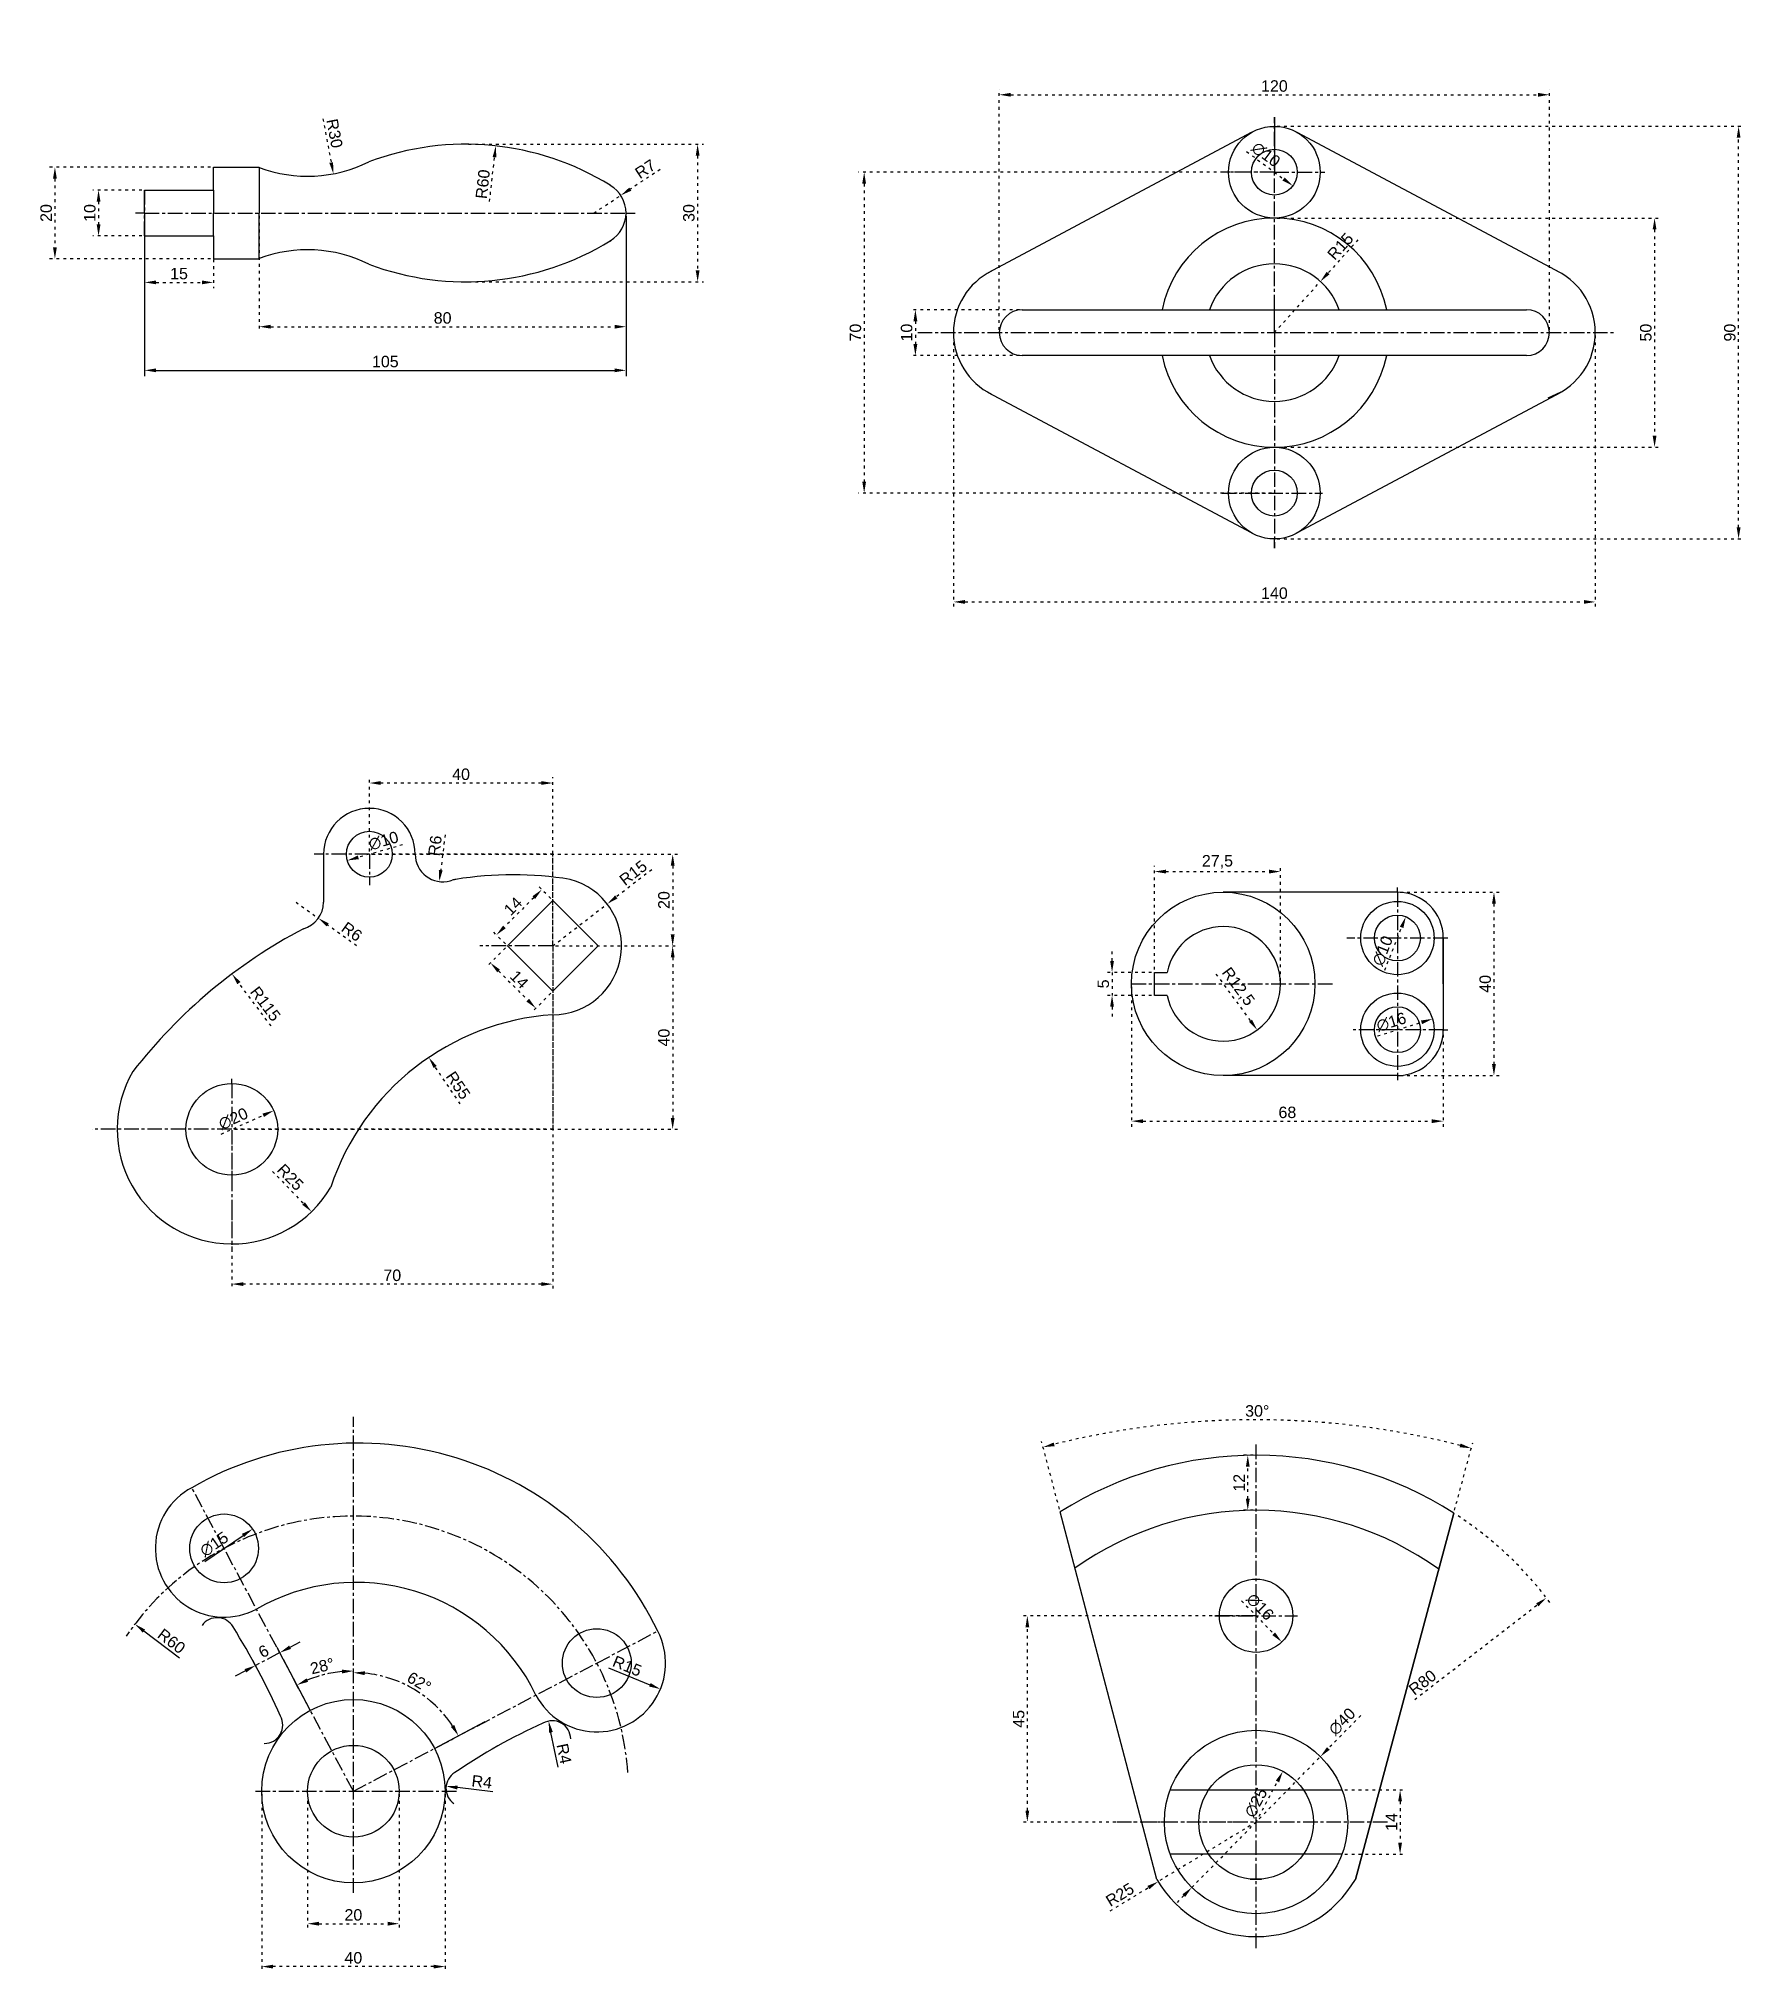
# Model space of a CAD drawing. Header units: millimetres. Extents: x 1655 to 2052, y 242 to 1814.
# Drawn here: x 1680.4 to 2052.5, y 242.2 to 664 of the extents above; entities that cross this region are included whole.
import ezdxf

# ---------------------------------------------------------------- set-up
doc = ezdxf.new("R2010")
doc.units = ezdxf.units.MM
doc.header["$LTSCALE"] = 0.0005
doc.linetypes.add('ACAD_ISO03W100', pattern=[30, 12, -18])
doc.linetypes.add('CENTERX2', pattern=[101.6, 63.5, -12.7, 12.7, -12.7])
doc.styles.get("Standard").update_dxf_attribs({"font": 'arial.ttf'})
doc.dimstyles.new('ISO-25', dxfattribs={"dimtxt": 2.5, "dimasz": 2.5, "dimexe": 1.25, "dimexo": 0.625, "dimtad": 1, "dimtxsty": 'Standard', "dimcen": 2.5, "dimadec": 0, "dimazin": 0, "dimtfac": 1, "dimtmove": 0, "dimatfit": 3, "dimfxl": 1, "dimarcsym": 0})

msp = doc.modelspace()

# ---------------------------------------------------------------- blocks, each defined once
blk = doc.blocks.new('*D110')
at = {"layer": 'Defpoints', "color": 0, "linetype": 'ByBlock', "lineweight": -2, "ltscale": 100, "transparency": 16777216}
for p, q in [((1703.54, 625.32), (1703.54, 590.37)), ((1808.54, 625.32), (1808.54, 590.37)), ((1706.04, 591.62), (1806.04, 591.62))]:
    blk.add_line(p, q, dxfattribs=at)
at = {"layer": 'Defpoints', "color": 0, "linetype": 'ByBlock', "lineweight": 30, "ltscale": 100, "transparency": 16777216}
for p in [(1703.54, 625.94), (1808.54, 625.94), (1808.54, 591.62)]:
    blk.add_point(p, dxfattribs=at)
for points in [[(1706.04, 592.04), (1706.04, 591.21), (1703.54, 591.62)], [(1806.04, 592.04), (1806.04, 591.21), (1808.54, 591.62)]]:
    blk.add_solid(points, dxfattribs=at)
at = {"layer": 'Defpoints', "color": 0, "linetype": 'ByBlock', "lineweight": 30, "ltscale": 100, "transparency": 16777216, "insert": (1756.04, 593.53), "char_height": 2.5, "attachment_point": 5}
blk.add_mtext('105', dxfattribs=at)
blk = doc.blocks.new('*D111')
at = {"layer": 'Defpoints', "color": 0, "linetype": 'ACAD_ISO03W100', "lineweight": -2, "ltscale": 100, "transparency": 16777216}
for p, q in [((1703.54, 620.32), (1703.54, 609.56)), ((1718.54, 620.32), (1718.54, 609.56)), ((1706.04, 610.81), (1716.04, 610.81))]:
    blk.add_line(p, q, dxfattribs=at)
at = {"layer": 'Defpoints', "color": 0, "linetype": 'ACAD_ISO03W100', "lineweight": 30, "ltscale": 100, "transparency": 16777216}
for p in [(1703.54, 620.94), (1718.54, 620.94), (1718.54, 610.81)]:
    blk.add_point(p, dxfattribs=at)
for points in [[(1706.04, 611.22), (1706.04, 610.39), (1703.54, 610.81)], [(1716.04, 611.22), (1716.04, 610.39), (1718.54, 610.81)]]:
    blk.add_solid(points, dxfattribs=at)
at = {"layer": 'Defpoints', "color": 0, "linetype": 'ACAD_ISO03W100', "lineweight": 30, "ltscale": 100, "transparency": 16777216, "insert": (1711.04, 612.71), "char_height": 2.5, "attachment_point": 5}
blk.add_mtext('15', dxfattribs=at)
blk = doc.blocks.new('*D112')
at = {"layer": 'Defpoints', "color": 0, "linetype": 'ACAD_ISO03W100', "lineweight": -2, "ltscale": 100, "transparency": 16777216}
for p, q in [((1728.54, 625.32), (1728.54, 599.89)), ((1808.54, 625.32), (1808.54, 599.89)), ((1731.04, 601.14), (1806.04, 601.14))]:
    blk.add_line(p, q, dxfattribs=at)
at = {"layer": 'Defpoints', "color": 0, "linetype": 'ACAD_ISO03W100', "lineweight": 30, "ltscale": 100, "transparency": 16777216}
for p in [(1728.54, 625.94), (1808.54, 625.94), (1808.54, 601.14)]:
    blk.add_point(p, dxfattribs=at)
for points in [[(1731.04, 601.56), (1731.04, 600.72), (1728.54, 601.14)], [(1806.04, 601.56), (1806.04, 600.72), (1808.54, 601.14)]]:
    blk.add_solid(points, dxfattribs=at)
at = {"layer": 'Defpoints', "color": 0, "linetype": 'ACAD_ISO03W100', "lineweight": 30, "ltscale": 100, "transparency": 16777216, "insert": (1768.54, 603.04), "char_height": 2.5, "attachment_point": 5}
blk.add_mtext('80', dxfattribs=at)
blk = doc.blocks.new('*D113')
at = {"layer": 'Defpoints', "color": 0, "linetype": 'ACAD_ISO03W100', "lineweight": -2, "ltscale": 100, "transparency": 16777216}
for p, q in [((1717.92, 635.94), (1682.72, 635.94)), ((1683.97, 633.44), (1683.97, 618.44)), ((1717.92, 615.94), (1682.72, 615.94))]:
    blk.add_line(p, q, dxfattribs=at)
at = {"layer": 'Defpoints', "color": 0, "linetype": 'ACAD_ISO03W100', "lineweight": 30, "ltscale": 100, "transparency": 16777216}
for p in [(1718.54, 635.94), (1683.97, 615.94), (1718.54, 615.94)]:
    blk.add_point(p, dxfattribs=at)
for points in [[(1683.55, 633.44), (1684.39, 633.44), (1683.97, 635.94)], [(1683.55, 618.44), (1684.39, 618.44), (1683.97, 615.94)]]:
    blk.add_solid(points, dxfattribs=at)
at = {"layer": 'Defpoints', "color": 0, "linetype": 'ACAD_ISO03W100', "lineweight": 30, "ltscale": 100, "transparency": 16777216, "insert": (1682.07, 625.94), "char_height": 2.5, "attachment_point": 5, "rotation": 90}
blk.add_mtext('20', dxfattribs=at)
blk = doc.blocks.new('*D114')
at = {"layer": 'Defpoints', "color": 0, "linetype": 'ACAD_ISO03W100', "lineweight": -2, "ltscale": 100, "transparency": 16777216}
for p, q in [((1702.92, 630.94), (1692.24, 630.94)), ((1693.49, 628.44), (1693.49, 623.44)), ((1702.92, 620.94), (1692.24, 620.94))]:
    blk.add_line(p, q, dxfattribs=at)
at = {"layer": 'Defpoints', "color": 0, "linetype": 'ACAD_ISO03W100', "lineweight": 30, "ltscale": 100, "transparency": 16777216}
for p in [(1703.54, 630.94), (1693.49, 620.94), (1703.54, 620.94)]:
    blk.add_point(p, dxfattribs=at)
for points in [[(1693.08, 628.44), (1693.91, 628.44), (1693.49, 630.94)], [(1693.08, 623.44), (1693.91, 623.44), (1693.49, 620.94)]]:
    blk.add_solid(points, dxfattribs=at)
at = {"layer": 'Defpoints', "color": 0, "linetype": 'ACAD_ISO03W100', "lineweight": 30, "ltscale": 100, "transparency": 16777216, "insert": (1691.59, 625.94), "char_height": 2.5, "attachment_point": 5, "rotation": 90}
blk.add_mtext('10', dxfattribs=at)
blk = doc.blocks.new('*D115')
at = {"layer": 'Defpoints', "color": 0, "linetype": 'ACAD_ISO03W100', "lineweight": -2, "ltscale": 100, "transparency": 16777216}
for p, q in [((1815.99, 635.43), (1809.48, 631.16)), ((1801.54, 625.94), (1807.39, 629.78))]:
    blk.add_line(p, q, dxfattribs=at)
at = {"layer": 'Defpoints', "color": 0, "linetype": 'ACAD_ISO03W100', "lineweight": 30, "ltscale": 100, "transparency": 16777216}
for p in [(1807.39, 629.78), (1801.54, 625.94)]:
    blk.add_point(p, dxfattribs=at)
blk.add_solid([(1809.25, 631.5), (1809.71, 630.81), (1807.39, 629.78)], dxfattribs=at)
at = {"layer": 'Defpoints', "color": 0, "linetype": 'ACAD_ISO03W100', "lineweight": 30, "ltscale": 100, "transparency": 16777216, "insert": (1812.75, 635.54), "char_height": 2.5, "attachment_point": 5, "rotation": 33.2932}
blk.add_mtext('R7', dxfattribs=at)
blk = doc.blocks.new('*D116')
at = {"layer": 'Defpoints', "color": 0, "linetype": 'ACAD_ISO03W100', "lineweight": -2, "ltscale": 100, "transparency": 16777216}
blk.add_line((1778.79, 628.44), (1779.85, 638.09), dxfattribs=at)
at = {"layer": 'Defpoints', "color": 0, "linetype": 'ACAD_ISO03W100', "lineweight": 30, "ltscale": 100, "transparency": 16777216}
for p in [(1780.13, 640.58), (1773.55, 580.94)]:
    blk.add_point(p, dxfattribs=at)
blk.add_solid([(1779.44, 638.14), (1780.27, 638.05), (1780.13, 640.58)], dxfattribs=at)
at = {"layer": 'Defpoints', "color": 0, "linetype": 'ACAD_ISO03W100', "lineweight": 30, "ltscale": 100, "transparency": 16777216, "insert": (1777.3, 632.23), "char_height": 2.5, "attachment_point": 5, "rotation": 83.7062}
blk.add_mtext('R60', dxfattribs=at)
blk = doc.blocks.new('*D117')
at = {"layer": 'Defpoints', "color": 0, "linetype": 'ACAD_ISO03W100', "lineweight": -2, "ltscale": 100, "transparency": 16777216}
blk.add_line((1742.42, 646.5), (1744.24, 636.95), dxfattribs=at)
at = {"layer": 'Defpoints', "color": 0, "linetype": 'ACAD_ISO03W100', "lineweight": 30, "ltscale": 100, "transparency": 16777216}
for p in [(1739.08, 663.97), (1744.71, 634.5)]:
    blk.add_point(p, dxfattribs=at)
blk.add_solid([(1744.65, 637.03), (1743.83, 636.88), (1744.71, 634.5)], dxfattribs=at)
at = {"layer": 'Defpoints', "color": 0, "linetype": 'ACAD_ISO03W100', "lineweight": 30, "ltscale": 100, "transparency": 16777216, "insert": (1744.96, 643.31), "char_height": 2.5, "attachment_point": 5, "rotation": 280.8065}
blk.add_mtext('R30', dxfattribs=at)
blk = doc.blocks.new('*D118')
at = {"layer": 'Defpoints', "color": 0, "linetype": 'ACAD_ISO03W100', "lineweight": -2, "ltscale": 100, "transparency": 16777216}
for p, q in [((1774.18, 640.94), (1825.41, 640.94)), ((1824.16, 638.44), (1824.16, 613.44)), ((1774.18, 610.94), (1825.41, 610.94))]:
    blk.add_line(p, q, dxfattribs=at)
at = {"layer": 'Defpoints', "color": 0, "linetype": 'ACAD_ISO03W100', "lineweight": 30, "ltscale": 100, "transparency": 16777216}
for p in [(1773.55, 640.94), (1773.55, 610.94), (1824.16, 610.94)]:
    blk.add_point(p, dxfattribs=at)
for points in [[(1823.74, 638.44), (1824.58, 638.44), (1824.16, 640.94)], [(1823.74, 613.44), (1824.58, 613.44), (1824.16, 610.94)]]:
    blk.add_solid(points, dxfattribs=at)
at = {"layer": 'Defpoints', "color": 0, "linetype": 'ACAD_ISO03W100', "lineweight": 30, "ltscale": 100, "transparency": 16777216, "insert": (1822.26, 625.94), "char_height": 2.5, "attachment_point": 5, "rotation": 90}
blk.add_mtext('30', dxfattribs=at)
blk = doc.blocks.new('*D119')
at = {"layer": 'Defpoints', "color": 0, "linetype": 'ACAD_ISO03W100', "lineweight": -2, "ltscale": 100, "transparency": 16777216}
for p, q in [((1889.97, 600.47), (1889.97, 652.98)), ((1892.47, 651.73), (2007.47, 651.73)), ((2009.97, 600.47), (2009.97, 652.98))]:
    blk.add_line(p, q, dxfattribs=at)
at = {"layer": 'Defpoints', "color": 0, "linetype": 'ACAD_ISO03W100', "lineweight": 30, "ltscale": 100, "transparency": 16777216}
for p in [(2009.97, 651.73), (1889.97, 599.85), (2009.97, 599.85)]:
    blk.add_point(p, dxfattribs=at)
for points in [[(1892.47, 652.14), (1892.47, 651.31), (1889.97, 651.73)], [(2007.47, 652.14), (2007.47, 651.31), (2009.97, 651.73)]]:
    blk.add_solid(points, dxfattribs=at)
at = {"layer": 'Defpoints', "color": 0, "linetype": 'ACAD_ISO03W100', "lineweight": 30, "ltscale": 100, "transparency": 16777216, "insert": (1949.97, 653.63), "char_height": 2.5, "attachment_point": 5}
blk.add_mtext('120', dxfattribs=at)
blk = doc.blocks.new('*D120')
at = {"layer": 'Defpoints', "color": 0, "linetype": 'ACAD_ISO03W100', "lineweight": -2, "ltscale": 100, "transparency": 16777216}
for p, q in [((1879.97, 599.22), (1879.97, 539.86)), ((2019.97, 599.22), (2019.97, 539.86)), ((1882.47, 541.11), (2017.47, 541.11))]:
    blk.add_line(p, q, dxfattribs=at)
at = {"layer": 'Defpoints', "color": 0, "linetype": 'ACAD_ISO03W100', "lineweight": 30, "ltscale": 100, "transparency": 16777216}
for p in [(1879.97, 599.85), (2019.97, 599.85), (2019.97, 541.11)]:
    blk.add_point(p, dxfattribs=at)
for points in [[(1882.47, 541.53), (1882.47, 540.7), (1879.97, 541.11)], [(2017.47, 541.53), (2017.47, 540.7), (2019.97, 541.11)]]:
    blk.add_solid(points, dxfattribs=at)
at = {"layer": 'Defpoints', "color": 0, "linetype": 'ACAD_ISO03W100', "lineweight": 30, "ltscale": 100, "transparency": 16777216, "insert": (1949.97, 543.01), "char_height": 2.5, "attachment_point": 5}
blk.add_mtext('140', dxfattribs=at)
blk = doc.blocks.new('*D121')
at = {"layer": 'Defpoints', "color": 0, "linetype": 'ACAD_ISO03W100', "lineweight": -2, "ltscale": 100, "transparency": 16777216}
for p, q in [((1894.34, 604.85), (1870.41, 604.85)), ((1871.66, 602.35), (1871.66, 597.35)), ((1894.34, 594.85), (1870.41, 594.85))]:
    blk.add_line(p, q, dxfattribs=at)
at = {"layer": 'Defpoints', "color": 0, "linetype": 'ACAD_ISO03W100', "lineweight": 30, "ltscale": 100, "transparency": 16777216}
for p in [(1894.97, 604.85), (1871.66, 594.85), (1894.97, 594.85)]:
    blk.add_point(p, dxfattribs=at)
for points in [[(1871.24, 602.35), (1872.08, 602.35), (1871.66, 604.85)], [(1871.24, 597.35), (1872.08, 597.35), (1871.66, 594.85)]]:
    blk.add_solid(points, dxfattribs=at)
at = {"layer": 'Defpoints', "color": 0, "linetype": 'ACAD_ISO03W100', "lineweight": 30, "ltscale": 100, "transparency": 16777216, "insert": (1869.76, 599.85), "char_height": 2.5, "attachment_point": 5, "rotation": 90}
blk.add_mtext('10', dxfattribs=at)
blk = doc.blocks.new('*D122')
at = {"layer": 'Defpoints', "color": 0, "linetype": 'ACAD_ISO03W100', "lineweight": -2, "ltscale": 100, "transparency": 16777216}
for p, q in [((1950.59, 624.85), (2034.15, 624.85)), ((2032.9, 622.35), (2032.9, 577.35)), ((1950.59, 574.85), (2034.15, 574.85))]:
    blk.add_line(p, q, dxfattribs=at)
at = {"layer": 'Defpoints', "color": 0, "linetype": 'ACAD_ISO03W100', "lineweight": 30, "ltscale": 100, "transparency": 16777216}
for p in [(1949.97, 624.85), (1949.97, 574.85), (2032.9, 574.85)]:
    blk.add_point(p, dxfattribs=at)
for points in [[(2032.48, 622.35), (2033.31, 622.35), (2032.9, 624.85)], [(2032.48, 577.35), (2033.31, 577.35), (2032.9, 574.85)]]:
    blk.add_solid(points, dxfattribs=at)
at = {"layer": 'Defpoints', "color": 0, "linetype": 'ACAD_ISO03W100', "lineweight": 30, "ltscale": 100, "transparency": 16777216, "insert": (2030.99, 599.85), "char_height": 2.5, "attachment_point": 5, "rotation": 90}
blk.add_mtext('50', dxfattribs=at)
blk = doc.blocks.new('*D123')
at = {"layer": 'Defpoints', "color": 0, "linetype": 'ACAD_ISO03W100', "lineweight": -2, "ltscale": 100, "transparency": 16777216}
for p, q in [((1950.59, 644.85), (2052.47, 644.85)), ((2051.22, 557.35), (2051.22, 642.35)), ((1950.59, 554.85), (2052.47, 554.85))]:
    blk.add_line(p, q, dxfattribs=at)
at = {"layer": 'Defpoints', "color": 0, "linetype": 'ACAD_ISO03W100', "lineweight": 30, "ltscale": 100, "transparency": 16777216}
for p in [(1949.97, 644.85), (2051.22, 644.85), (1949.97, 554.85)]:
    blk.add_point(p, dxfattribs=at)
for points in [[(2050.81, 642.35), (2051.64, 642.35), (2051.22, 644.85)], [(2050.81, 557.35), (2051.64, 557.35), (2051.22, 554.85)]]:
    blk.add_solid(points, dxfattribs=at)
at = {"layer": 'Defpoints', "color": 0, "linetype": 'ACAD_ISO03W100', "lineweight": 30, "ltscale": 100, "transparency": 16777216, "insert": (2049.32, 599.85), "char_height": 2.5, "attachment_point": 5, "rotation": 90}
blk.add_mtext('90', dxfattribs=at)
blk = doc.blocks.new('*D124')
at = {"layer": 'Defpoints', "color": 0, "linetype": 'ACAD_ISO03W100', "lineweight": -2, "ltscale": 100, "transparency": 16777216}
for p, q in [((1949.34, 634.85), (1859.24, 634.85)), ((1860.49, 632.35), (1860.49, 567.35)), ((1949.34, 564.85), (1859.24, 564.85))]:
    blk.add_line(p, q, dxfattribs=at)
at = {"layer": 'Defpoints', "color": 0, "linetype": 'ACAD_ISO03W100', "lineweight": 30, "ltscale": 100, "transparency": 16777216}
for p in [(1949.97, 634.85), (1860.49, 564.85), (1949.97, 564.85)]:
    blk.add_point(p, dxfattribs=at)
for points in [[(1860.07, 632.35), (1860.9, 632.35), (1860.49, 634.85)], [(1860.07, 567.35), (1860.9, 567.35), (1860.49, 564.85)]]:
    blk.add_solid(points, dxfattribs=at)
at = {"layer": 'Defpoints', "color": 0, "linetype": 'ACAD_ISO03W100', "lineweight": 30, "ltscale": 100, "transparency": 16777216, "insert": (1858.59, 599.85), "char_height": 2.5, "attachment_point": 5, "rotation": 90}
blk.add_mtext('70', dxfattribs=at)
blk = doc.blocks.new('*D125')
at = {"layer": 'Defpoints', "color": 0, "linetype": 'ACAD_ISO03W100', "lineweight": -2, "ltscale": 100, "transparency": 16777216}
for p, q in [((1968.2, 620.09), (1961.68, 612.85)), ((1949.97, 599.85), (1960, 610.99))]:
    blk.add_line(p, q, dxfattribs=at)
at = {"layer": 'Defpoints', "color": 0, "linetype": 'ACAD_ISO03W100', "lineweight": 30, "ltscale": 100, "transparency": 16777216}
for p in [(1960, 610.99), (1949.97, 599.85)]:
    blk.add_point(p, dxfattribs=at)
blk.add_solid([(1961.37, 613.13), (1961.99, 612.57), (1960, 610.99)], dxfattribs=at)
at = {"layer": 'Defpoints', "color": 0, "linetype": 'ACAD_ISO03W100', "lineweight": 30, "ltscale": 100, "transparency": 16777216, "insert": (1964.36, 618.67), "char_height": 2.5, "attachment_point": 5, "rotation": 47.9928}
blk.add_mtext('R15', dxfattribs=at)
blk = doc.blocks.new('*D126')
at = {"layer": 'Defpoints', "color": 0, "linetype": 'ACAD_ISO03W100', "lineweight": -2, "ltscale": 100, "transparency": 16777216}
blk.add_line((1943.91, 639.34), (1951.97, 633.36), dxfattribs=at)
at = {"layer": 'Defpoints', "color": 0, "linetype": 'ACAD_ISO03W100', "lineweight": 30, "ltscale": 100, "transparency": 16777216}
for p in [(1945.95, 637.83), (1953.98, 631.87)]:
    blk.add_point(p, dxfattribs=at)
blk.add_solid([(1952.22, 633.69), (1951.72, 633.02), (1953.98, 631.87)], dxfattribs=at)
at = {"layer": 'Defpoints', "color": 0, "linetype": 'ACAD_ISO03W100', "lineweight": 30, "ltscale": 100, "transparency": 16777216, "insert": (1948.11, 638.68), "char_height": 2.5, "attachment_point": 5, "rotation": 323.4024}
blk.add_mtext('∅10', dxfattribs=at)
blk = doc.blocks.new('*D127')
at = {"layer": 'Defpoints', "color": 0, "linetype": 'ACAD_ISO03W100', "lineweight": -2, "ltscale": 100, "transparency": 16777216}
for p, q in [((1914.56, 462.8), (1914.56, 465.3)), ((1923.18, 460.3), (1913.31, 460.3)), ((1914.56, 460.3), (1914.56, 455.3)), ((1923.18, 455.3), (1913.31, 455.3)), ((1914.56, 452.8), (1914.56, 450.3))]:
    blk.add_line(p, q, dxfattribs=at)
at = {"layer": 'Defpoints', "color": 0, "linetype": 'ACAD_ISO03W100', "lineweight": 30, "ltscale": 100, "transparency": 16777216}
for p in [(1923.8, 460.3), (1914.56, 455.3), (1923.8, 455.3)]:
    blk.add_point(p, dxfattribs=at)
for points in [[(1914.14, 462.8), (1914.97, 462.8), (1914.56, 460.3)], [(1914.14, 452.8), (1914.97, 452.8), (1914.56, 455.3)]]:
    blk.add_solid(points, dxfattribs=at)
at = {"layer": 'Defpoints', "color": 0, "linetype": 'ACAD_ISO03W100', "lineweight": 30, "ltscale": 100, "transparency": 16777216, "insert": (1912.66, 457.8), "char_height": 2.5, "attachment_point": 5, "rotation": 90}
blk.add_mtext('5', dxfattribs=at)
blk = doc.blocks.new('*D128')
at = {"layer": 'Defpoints', "color": 0, "linetype": 'ACAD_ISO03W100', "lineweight": -2, "ltscale": 100, "transparency": 16777216}
for p, q in [((1918.8, 457.18), (1918.8, 426.61)), ((1986.8, 457.18), (1986.8, 426.61)), ((1921.3, 427.86), (1984.3, 427.86))]:
    blk.add_line(p, q, dxfattribs=at)
at = {"layer": 'Defpoints', "color": 0, "linetype": 'ACAD_ISO03W100', "lineweight": 30, "ltscale": 100, "transparency": 16777216}
for p in [(1918.8, 457.8), (1986.8, 457.8), (1986.8, 427.86)]:
    blk.add_point(p, dxfattribs=at)
for points in [[(1921.3, 428.27), (1921.3, 427.44), (1918.8, 427.86)], [(1984.3, 428.27), (1984.3, 427.44), (1986.8, 427.86)]]:
    blk.add_solid(points, dxfattribs=at)
at = {"layer": 'Defpoints', "color": 0, "linetype": 'ACAD_ISO03W100', "lineweight": 30, "ltscale": 100, "transparency": 16777216, "insert": (1952.8, 429.76), "char_height": 2.5, "attachment_point": 5}
blk.add_mtext('68', dxfattribs=at)
blk = doc.blocks.new('*D129')
at = {"layer": 'Defpoints', "color": 0, "linetype": 'ACAD_ISO03W100', "lineweight": -2, "ltscale": 100, "transparency": 16777216}
for p, q in [((1977.43, 477.8), (1999.11, 477.8)), ((1997.86, 475.3), (1997.86, 440.3)), ((1977.43, 437.8), (1999.11, 437.8))]:
    blk.add_line(p, q, dxfattribs=at)
at = {"layer": 'Defpoints', "color": 0, "linetype": 'ACAD_ISO03W100', "lineweight": 30, "ltscale": 100, "transparency": 16777216}
for p in [(1976.8, 477.8), (1976.8, 437.8), (1997.86, 437.8)]:
    blk.add_point(p, dxfattribs=at)
for points in [[(1997.44, 475.3), (1998.28, 475.3), (1997.86, 477.8)], [(1997.44, 440.3), (1998.28, 440.3), (1997.86, 437.8)]]:
    blk.add_solid(points, dxfattribs=at)
at = {"layer": 'Defpoints', "color": 0, "linetype": 'ACAD_ISO03W100', "lineweight": 30, "ltscale": 100, "transparency": 16777216, "insert": (1995.96, 457.8), "char_height": 2.5, "attachment_point": 5, "rotation": 90}
blk.add_mtext('40', dxfattribs=at)
blk = doc.blocks.new('*D130')
at = {"layer": 'Defpoints', "color": 0, "linetype": 'ACAD_ISO03W100', "lineweight": -2, "ltscale": 100, "transparency": 16777216}
blk.add_line((1974.05, 460.78), (1977.72, 470.13), dxfattribs=at)
at = {"layer": 'Defpoints', "color": 0, "linetype": 'ACAD_ISO03W100', "lineweight": 30, "ltscale": 100, "transparency": 16777216}
for p in [(1978.63, 472.46), (1974.98, 463.15)]:
    blk.add_point(p, dxfattribs=at)
blk.add_solid([(1977.33, 470.28), (1978.11, 469.98), (1978.63, 472.46)], dxfattribs=at)
at = {"layer": 'Defpoints', "color": 0, "linetype": 'ACAD_ISO03W100', "lineweight": 30, "ltscale": 100, "transparency": 16777216, "insert": (1973.59, 465.01), "char_height": 2.5, "attachment_point": 5, "rotation": 68.5714}
blk.add_mtext('∅10', dxfattribs=at)
blk = doc.blocks.new('*D131')
at = {"layer": 'Defpoints', "color": 0, "linetype": 'ACAD_ISO03W100', "lineweight": -2, "ltscale": 100, "transparency": 16777216}
blk.add_line((1972.46, 446.46), (1982.06, 449.42), dxfattribs=at)
at = {"layer": 'Defpoints', "color": 0, "linetype": 'ACAD_ISO03W100', "lineweight": 30, "ltscale": 100, "transparency": 16777216}
for p in [(1984.45, 450.16), (1969.16, 445.44)]:
    blk.add_point(p, dxfattribs=at)
blk.add_solid([(1981.94, 449.82), (1982.18, 449.02), (1984.45, 450.16)], dxfattribs=at)
at = {"layer": 'Defpoints', "color": 0, "linetype": 'ACAD_ISO03W100', "lineweight": 30, "ltscale": 100, "transparency": 16777216, "insert": (1975.48, 449.46), "char_height": 2.5, "attachment_point": 5, "rotation": 17.1429}
blk.add_mtext('∅16', dxfattribs=at)
blk = doc.blocks.new('*D132')
at = {"layer": 'Defpoints', "color": 0, "linetype": 'ACAD_ISO03W100', "lineweight": -2, "ltscale": 100, "transparency": 16777216}
blk.add_line((1937.23, 459.94), (1944.74, 449.76), dxfattribs=at)
at = {"layer": 'Defpoints', "color": 0, "linetype": 'ACAD_ISO03W100', "lineweight": 30, "ltscale": 100, "transparency": 16777216}
for p in [(1938.8, 457.8), (1946.23, 447.74)]:
    blk.add_point(p, dxfattribs=at)
blk.add_solid([(1945.08, 450), (1944.41, 449.51), (1946.23, 447.74)], dxfattribs=at)
at = {"layer": 'Defpoints', "color": 0, "linetype": 'ACAD_ISO03W100', "lineweight": 30, "ltscale": 100, "transparency": 16777216, "insert": (1941.95, 457.12), "char_height": 2.5, "attachment_point": 5, "rotation": 306.4207}
blk.add_mtext('R12,5', dxfattribs=at)
blk = doc.blocks.new('*D133')
at = {"layer": 'Defpoints', "color": 0, "linetype": 'ACAD_ISO03W100', "lineweight": -2, "ltscale": 100, "transparency": 16777216}
for p, q in [((1923.8, 460.93), (1923.8, 483.55)), ((1926.3, 482.3), (1948.8, 482.3)), ((1951.3, 458.43), (1951.3, 483.55))]:
    blk.add_line(p, q, dxfattribs=at)
at = {"layer": 'Defpoints', "color": 0, "linetype": 'ACAD_ISO03W100', "lineweight": 30, "ltscale": 100, "transparency": 16777216}
for p in [(1951.3, 482.3), (1923.8, 460.3), (1951.3, 457.8)]:
    blk.add_point(p, dxfattribs=at)
for points in [[(1926.3, 482.71), (1926.3, 481.88), (1923.8, 482.3)], [(1948.8, 482.71), (1948.8, 481.88), (1951.3, 482.3)]]:
    blk.add_solid(points, dxfattribs=at)
at = {"layer": 'Defpoints', "color": 0, "linetype": 'ACAD_ISO03W100', "lineweight": 30, "ltscale": 100, "transparency": 16777216, "insert": (1937.55, 484.42), "char_height": 2.5, "attachment_point": 5}
blk.add_mtext('27,5', dxfattribs=at)
blk = doc.blocks.new('*D137')
at = {"layer": 'Defpoints', "color": 0, "linetype": 'ACAD_ISO03W100', "lineweight": -2, "ltscale": 100, "transparency": 16777216}
blk.add_line((1942.8, 323.25), (1949.82, 316.05), dxfattribs=at)
at = {"layer": 'Defpoints', "color": 0, "linetype": 'ACAD_ISO03W100', "lineweight": 30, "ltscale": 100, "transparency": 16777216}
for p in [(1940.39, 325.72), (1951.57, 314.26)]:
    blk.add_point(p, dxfattribs=at)
blk.add_solid([(1950.12, 316.34), (1949.52, 315.76), (1951.57, 314.26)], dxfattribs=at)
at = {"layer": 'Defpoints', "color": 0, "linetype": 'ACAD_ISO03W100', "lineweight": 30, "ltscale": 100, "transparency": 16777216, "insert": (1946.85, 321.92), "char_height": 2.5, "attachment_point": 5, "rotation": 314.2971}
blk.add_mtext('∅16', dxfattribs=at)
blk = doc.blocks.new('*D138')
at = {"layer": 'Defpoints', "color": 0, "linetype": 'ACAD_ISO03W100', "lineweight": -2, "ltscale": 100, "transparency": 16777216}
blk.add_line((1980.59, 301.72), (2007.31, 322.36), dxfattribs=at)
blk.add_arc((1945.98, 274.99), 80, 36.7872, 56.9354, dxfattribs=at)
at = {"layer": 'Defpoints', "color": 0, "linetype": 'ACAD_ISO03W100', "lineweight": 30, "ltscale": 100, "transparency": 16777216}
for p in [(2009.29, 323.89), (1945.98, 274.99)]:
    blk.add_point(p, dxfattribs=at)
blk.add_solid([(2007.06, 322.69), (2007.57, 322.04), (2009.29, 323.89)], dxfattribs=at)
at = {"layer": 'Defpoints', "color": 0, "linetype": 'ACAD_ISO03W100', "lineweight": 30, "ltscale": 100, "transparency": 16777216, "insert": (1982.28, 305.43), "char_height": 2.5, "attachment_point": 5, "rotation": 37.6825}
blk.add_mtext('R80', dxfattribs=at)
blk = doc.blocks.new('*D139')
at = {"layer": 'Defpoints', "color": 0, "linetype": 'ACAD_ISO03W100', "lineweight": -2, "ltscale": 100, "transparency": 16777216}
for p, q in [((1945.36, 354.99), (1942.91, 354.99)), ((1944.16, 345.49), (1944.16, 352.49)), ((1945.36, 342.99), (1942.91, 342.99))]:
    blk.add_line(p, q, dxfattribs=at)
at = {"layer": 'Defpoints', "color": 0, "linetype": 'ACAD_ISO03W100', "lineweight": 30, "ltscale": 100, "transparency": 16777216}
for p in [(1944.16, 354.99), (1945.98, 354.99), (1945.98, 342.99)]:
    blk.add_point(p, dxfattribs=at)
for points in [[(1943.75, 352.49), (1944.58, 352.49), (1944.16, 354.99)], [(1943.75, 345.49), (1944.58, 345.49), (1944.16, 342.99)]]:
    blk.add_solid(points, dxfattribs=at)
at = {"layer": 'Defpoints', "color": 0, "linetype": 'ACAD_ISO03W100', "lineweight": 30, "ltscale": 100, "transparency": 16777216, "insert": (1942.28, 348.99), "char_height": 2.5, "attachment_point": 5, "rotation": 90}
blk.add_mtext('12', dxfattribs=at)
blk = doc.blocks.new('*D140')
at = {"layer": 'Defpoints', "color": 0, "linetype": 'ACAD_ISO03W100', "lineweight": -2, "ltscale": 100, "transparency": 16777216}
for p, q in [((1945.36, 319.99), (1894.83, 319.99)), ((1896.08, 277.49), (1896.08, 317.49)), ((1945.36, 274.99), (1894.83, 274.99))]:
    blk.add_line(p, q, dxfattribs=at)
at = {"layer": 'Defpoints', "color": 0, "linetype": 'ACAD_ISO03W100', "lineweight": 30, "ltscale": 100, "transparency": 16777216}
for p in [(1896.08, 319.99), (1945.98, 319.99), (1945.98, 274.99)]:
    blk.add_point(p, dxfattribs=at)
for points in [[(1895.67, 317.49), (1896.5, 317.49), (1896.08, 319.99)], [(1895.67, 277.49), (1896.5, 277.49), (1896.08, 274.99)]]:
    blk.add_solid(points, dxfattribs=at)
at = {"layer": 'Defpoints', "color": 0, "linetype": 'ACAD_ISO03W100', "lineweight": 30, "ltscale": 100, "transparency": 16777216, "insert": (1894.19, 297.49), "char_height": 2.5, "attachment_point": 5, "rotation": 90}
blk.add_mtext('45', dxfattribs=at)
blk = doc.blocks.new('*D141')
at = {"layer": 'Defpoints', "color": 0, "linetype": 'ACAD_ISO03W100', "lineweight": -2, "ltscale": 100, "transparency": 16777216}
for p, q in [((1945.98, 274.99), (1924.62, 261.99)), ((1914.17, 255.63), (1922.49, 260.69))]:
    blk.add_line(p, q, dxfattribs=at)
at = {"layer": 'Defpoints', "color": 0, "linetype": 'ACAD_ISO03W100', "lineweight": 30, "ltscale": 100, "transparency": 16777216}
for p in [(1945.98, 274.99), (1924.62, 261.99)]:
    blk.add_point(p, dxfattribs=at)
blk.add_solid([(1922.27, 261.05), (1922.7, 260.34), (1924.62, 261.99)], dxfattribs=at)
at = {"layer": 'Defpoints', "color": 0, "linetype": 'ACAD_ISO03W100', "lineweight": 30, "ltscale": 100, "transparency": 16777216, "insert": (1916.27, 259.14), "char_height": 2.5, "attachment_point": 5, "rotation": 31.3211}
blk.add_mtext('R25', dxfattribs=at)
blk = doc.blocks.new('*D142')
at = {"layer": 'Defpoints', "color": 0, "linetype": 'ACAD_ISO03W100', "lineweight": -2, "ltscale": 100, "transparency": 16777216}
for p, q in [((1965.34, 281.99), (1978.64, 281.99)), ((1977.39, 279.49), (1977.39, 270.49)), ((1965.34, 267.99), (1978.64, 267.99))]:
    blk.add_line(p, q, dxfattribs=at)
at = {"layer": 'Defpoints', "color": 0, "linetype": 'ACAD_ISO03W100', "lineweight": 30, "ltscale": 100, "transparency": 16777216}
for p in [(1964.72, 281.99), (1964.72, 267.99), (1977.39, 267.99)]:
    blk.add_point(p, dxfattribs=at)
for points in [[(1976.97, 279.49), (1977.8, 279.49), (1977.39, 281.99)], [(1976.97, 270.49), (1977.8, 270.49), (1977.39, 267.99)]]:
    blk.add_solid(points, dxfattribs=at)
at = {"layer": 'Defpoints', "color": 0, "linetype": 'ACAD_ISO03W100', "lineweight": 30, "ltscale": 100, "transparency": 16777216, "insert": (1975.51, 274.99), "char_height": 2.5, "attachment_point": 5, "rotation": 90}
blk.add_mtext('14', dxfattribs=at)
blk = doc.blocks.new('*D143')
at = {"layer": 'Defpoints', "color": 0, "linetype": 'ACAD_ISO03W100', "lineweight": -2, "ltscale": 100, "transparency": 16777216}
blk.add_line((1945.95, 274.93), (1950.64, 283.84), dxfattribs=at)
at = {"layer": 'Defpoints', "color": 0, "linetype": 'ACAD_ISO03W100', "lineweight": 30, "ltscale": 100, "transparency": 16777216}
for p in [(1951.81, 286.05), (1940.15, 263.93)]:
    blk.add_point(p, dxfattribs=at)
blk.add_solid([(1950.28, 284.03), (1951.01, 283.64), (1951.81, 286.05)], dxfattribs=at)
at = {"layer": 'Defpoints', "color": 0, "linetype": 'ACAD_ISO03W100', "lineweight": 30, "ltscale": 100, "transparency": 16777216, "insert": (1945.97, 279.2), "char_height": 2.5, "attachment_point": 5, "rotation": 62.1984}
blk.add_mtext('∅25', dxfattribs=at)
blk = doc.blocks.new('*D144')
at = {"layer": 'Defpoints', "color": 0, "linetype": 'ACAD_ISO03W100', "lineweight": -2, "ltscale": 100, "transparency": 16777216}
for p, q in [((1968.79, 298.2), (1961.75, 291.04)), ((1931.96, 260.73), (1960, 289.26)), ((1930.21, 258.94), (1928.46, 257.16))]:
    blk.add_line(p, q, dxfattribs=at)
at = {"layer": 'Defpoints', "color": 0, "linetype": 'ACAD_ISO03W100', "lineweight": 30, "ltscale": 100, "transparency": 16777216}
for p in [(1960, 289.26), (1931.96, 260.73)]:
    blk.add_point(p, dxfattribs=at)
for points in [[(1961.45, 291.33), (1962.05, 290.75), (1960, 289.26)], [(1929.91, 259.23), (1930.51, 258.65), (1931.96, 260.73)]]:
    blk.add_solid(points, dxfattribs=at)
at = {"layer": 'Defpoints', "color": 0, "linetype": 'ACAD_ISO03W100', "lineweight": 30, "ltscale": 100, "transparency": 16777216, "insert": (1964.74, 296.89), "char_height": 2.5, "attachment_point": 5, "rotation": 45.4994}
blk.add_mtext('∅40', dxfattribs=at)
blk = doc.blocks.new('*D145')
at = {"layer": 'Defpoints', "color": 0, "linetype": 'ACAD_ISO03W100', "lineweight": -2, "ltscale": 100, "transparency": 16777216}
for p, q in [((1903.08, 343.22), (1899.2, 357.96)), ((1989.26, 342.98), (1993.23, 357.72))]:
    blk.add_line(p, q, dxfattribs=at)
blk.add_arc((1945.76, 181.11), 181.63, 75.7435, 103.9605, dxfattribs=at)
at = {"layer": 'Defpoints', "color": 0, "linetype": 'ACAD_ISO03W100', "lineweight": 30, "ltscale": 100, "transparency": 16777216}
for p in [(1961.94, 362.02), (1903.24, 342.61), (1989.1, 342.37), (1924.33, 262.49), (1967.63, 262.49)]:
    blk.add_point(p, dxfattribs=at)
for points in [[(1902.04, 356.97), (1901.83, 357.78), (1899.52, 356.75)], [(1990.59, 357.55), (1990.38, 356.74), (1992.9, 356.51)]]:
    blk.add_solid(points, dxfattribs=at)
at = {"layer": 'Defpoints', "color": 0, "linetype": 'ACAD_ISO03W100', "lineweight": 30, "ltscale": 100, "transparency": 16777216, "insert": (1946.23, 364.64), "char_height": 2.5, "attachment_point": 5, "rotation": 359.852}
blk.add_mtext('30°', dxfattribs=at)
blk = doc.blocks.new('*D146')
at = {"layer": 'Defpoints', "color": 0, "linetype": 'ByBlock', "lineweight": -2, "ltscale": 100, "transparency": 16777216}
blk.add_line((1716.69, 331.82), (1725.01, 337.49), dxfattribs=at)
at = {"layer": 'Defpoints', "color": 0, "linetype": 'ByBlock', "lineweight": 30, "ltscale": 100, "transparency": 16777216}
for p in [(1727.07, 338.9), (1714.68, 330.45)]:
    blk.add_point(p, dxfattribs=at)
blk.add_solid([(1724.77, 337.84), (1725.24, 337.15), (1727.07, 338.9)], dxfattribs=at)
at = {"layer": 'Defpoints', "color": 0, "linetype": 'ByBlock', "lineweight": 30, "ltscale": 100, "transparency": 16777216, "insert": (1718.71, 335.58), "char_height": 2.5, "attachment_point": 5, "rotation": 34.2857}
blk.add_mtext('∅15', dxfattribs=at)
blk = doc.blocks.new('*D147')
at = {"layer": 'Defpoints', "color": 0, "linetype": 'ByBlock', "lineweight": -2, "ltscale": 100, "transparency": 16777216}
blk.add_line((1804.73, 308.61), (1813.74, 304.92), dxfattribs=at)
at = {"layer": 'Defpoints', "color": 0, "linetype": 'ByBlock', "lineweight": 30, "ltscale": 100, "transparency": 16777216}
for p in [(1802.17, 309.65), (1816.06, 303.98)]:
    blk.add_point(p, dxfattribs=at)
blk.add_solid([(1813.9, 305.31), (1813.59, 304.54), (1816.06, 303.98)], dxfattribs=at)
at = {"layer": 'Defpoints', "color": 0, "linetype": 'ByBlock', "lineweight": 30, "ltscale": 100, "transparency": 16777216, "insert": (1808.8, 309), "char_height": 2.5, "attachment_point": 5, "rotation": 337.7718}
blk.add_mtext('R15', dxfattribs=at)
blk = doc.blocks.new('*D150')
at = {"layer": 'Defpoints', "color": 0, "linetype": 'ByBlock', "lineweight": -2, "ltscale": 100, "transparency": 16777216}
blk.add_line((1711.12, 310.74), (1703.4, 316.64), dxfattribs=at)
at = {"layer": 'Defpoints', "color": 0, "linetype": 'ByBlock', "lineweight": 30, "ltscale": 100, "transparency": 16777216}
for p in [(1701.41, 318.16), (1749.07, 281.71)]:
    blk.add_point(p, dxfattribs=at)
blk.add_solid([(1703.65, 316.97), (1703.14, 316.31), (1701.41, 318.16)], dxfattribs=at)
at = {"layer": 'Defpoints', "color": 0, "linetype": 'ByBlock', "lineweight": 30, "ltscale": 100, "transparency": 16777216, "insert": (1709.4, 314.44), "char_height": 2.5, "attachment_point": 5, "rotation": 322.5947}
blk.add_mtext('R60', dxfattribs=at)
blk = doc.blocks.new('*D151')
at = {"layer": 'Defpoints', "color": 0, "linetype": 'ByBlock', "lineweight": -2, "ltscale": 100, "transparency": 16777216}
blk.add_line((1779.5, 281.6), (1771.78, 282.5), dxfattribs=at)
at = {"layer": 'Defpoints', "color": 0, "linetype": 'ByBlock', "lineweight": 30, "ltscale": 100, "transparency": 16777216}
for p in [(1769.29, 282.79), (1773.27, 282.33)]:
    blk.add_point(p, dxfattribs=at)
blk.add_solid([(1771.83, 282.91), (1771.73, 282.08), (1769.29, 282.79)], dxfattribs=at)
at = {"layer": 'Defpoints', "color": 0, "linetype": 'ByBlock', "lineweight": 30, "ltscale": 100, "transparency": 16777216, "insert": (1777.1, 283.77), "char_height": 2.5, "attachment_point": 5, "rotation": 353.3912}
blk.add_mtext('R4', dxfattribs=at)
blk = doc.blocks.new('*D152')
at = {"layer": 'Defpoints', "color": 0, "linetype": 'ByBlock', "lineweight": -2, "ltscale": 100, "transparency": 16777216}
blk.add_line((1793.74, 286.94), (1792.17, 294.55), dxfattribs=at)
at = {"layer": 'Defpoints', "color": 0, "linetype": 'ByBlock', "lineweight": 30, "ltscale": 100, "transparency": 16777216}
for p in [(1791.67, 297), (1792.47, 293.08)]:
    blk.add_point(p, dxfattribs=at)
blk.add_solid([(1792.58, 294.63), (1791.76, 294.47), (1791.67, 297)], dxfattribs=at)
at = {"layer": 'Defpoints', "color": 0, "linetype": 'ByBlock', "lineweight": 30, "ltscale": 100, "transparency": 16777216, "insert": (1795.04, 289.9), "char_height": 2.5, "attachment_point": 5, "rotation": 281.6051}
blk.add_mtext('R4', dxfattribs=at)
blk = doc.blocks.new('*D153')
at = {"layer": 'Defpoints', "color": 0, "linetype": 'CENTERX2', "lineweight": -2, "ltscale": 100, "transparency": 16777216}
blk.add_arc((1749.07, 281.55), 26.38, 95.4327, 112.3794, dxfattribs=at)
at = {"layer": 'Defpoints', "color": 0, "linetype": 'CENTERX2', "lineweight": 30, "ltscale": 100, "transparency": 16777216}
for p in [(1749.07, 363.35), (1733.84, 310.42), (1744.82, 307.58), (1739.67, 299.37), (1749.07, 259.57)]:
    blk.add_point(p, dxfattribs=at)
for points in [[(1746.56, 308.23), (1746.6, 307.39), (1749.07, 307.93)], [(1739.21, 305.56), (1738.85, 306.32), (1736.77, 304.88)]]:
    blk.add_solid(points, dxfattribs=at)
at = {"layer": 'Defpoints', "color": 0, "linetype": 'CENTERX2', "lineweight": 30, "ltscale": 100, "transparency": 16777216, "insert": (1742.28, 309), "char_height": 2.5, "attachment_point": 5, "rotation": 13.906}
blk.add_mtext('28°', dxfattribs=at)
blk = doc.blocks.new('*D154')
at = {"layer": 'Defpoints', "color": 0, "linetype": 'CENTERX2', "lineweight": -2, "ltscale": 100, "transparency": 16777216}
blk.add_arc((1749.07, 281.59), 25.98, 33.5904, 84.4838, dxfattribs=at)
at = {"layer": 'Defpoints', "color": 0, "linetype": 'CENTERX2', "lineweight": 30, "ltscale": 100, "transparency": 16777216}
for p in [(1749.07, 363.35), (1766.21, 301.11), (1777.8, 296.91), (1766.77, 291.03), (1749.07, 259.57)]:
    blk.add_point(p, dxfattribs=at)
for points in [[(1751.55, 307.03), (1751.59, 307.86), (1749.07, 307.56)], [(1771.07, 296.17), (1770.35, 295.74), (1771.99, 293.81)]]:
    blk.add_solid(points, dxfattribs=at)
at = {"layer": 'Defpoints', "color": 0, "linetype": 'CENTERX2', "lineweight": 30, "ltscale": 100, "transparency": 16777216, "insert": (1763.42, 305.49), "char_height": 2.5, "attachment_point": 5, "rotation": 329.0371}
blk.add_mtext('62°', dxfattribs=at)
blk = doc.blocks.new('*D155')
at = {"layer": 'Defpoints', "color": 0, "linetype": 'CENTERX2', "lineweight": -2, "ltscale": 100, "transparency": 16777216}
for p, q in [((1733.55, 310.98), (1732.46, 313.05)), ((1735.26, 313.11), (1737.47, 314.27)), ((1725.52, 307.98), (1723.31, 306.81)), ((1728.24, 308.18), (1727.15, 310.25)), ((1733.04, 311.94), (1727.74, 309.14))]:
    blk.add_line(p, q, dxfattribs=at)
at = {"layer": 'Defpoints', "color": 0, "linetype": 'CENTERX2', "lineweight": 30, "ltscale": 100, "transparency": 16777216}
for p in [(1727.74, 309.14), (1733.84, 310.42), (1728.53, 307.63)]:
    blk.add_point(p, dxfattribs=at)
for points in [[(1735.06, 313.47), (1735.45, 312.74), (1733.04, 311.94)], [(1725.33, 308.35), (1725.72, 307.61), (1727.74, 309.14)]]:
    blk.add_solid(points, dxfattribs=at)
at = {"layer": 'Defpoints', "color": 0, "linetype": 'CENTERX2', "lineweight": 30, "ltscale": 100, "transparency": 16777216, "insert": (1729.5, 312.22), "char_height": 2.5, "attachment_point": 5, "rotation": 27.7809}
blk.add_mtext('6', dxfattribs=at)
blk = doc.blocks.new('*D156')
at = {"layer": 'Defpoints', "color": 0, "linetype": 'ACAD_ISO03W100', "lineweight": -2, "ltscale": 100, "transparency": 16777216}
for p, q in [((1739.07, 281.09), (1739.07, 251.56)), ((1759.07, 281.09), (1759.07, 251.56)), ((1741.57, 252.81), (1756.57, 252.81))]:
    blk.add_line(p, q, dxfattribs=at)
at = {"layer": 'Defpoints', "color": 0, "linetype": 'ACAD_ISO03W100', "lineweight": 30, "ltscale": 100, "transparency": 16777216}
for p in [(1739.07, 281.71), (1759.07, 281.71), (1759.07, 252.81)]:
    blk.add_point(p, dxfattribs=at)
for points in [[(1741.57, 253.23), (1741.57, 252.4), (1739.07, 252.81)], [(1756.57, 253.23), (1756.57, 252.4), (1759.07, 252.81)]]:
    blk.add_solid(points, dxfattribs=at)
at = {"layer": 'Defpoints', "color": 0, "linetype": 'ACAD_ISO03W100', "lineweight": 30, "ltscale": 100, "transparency": 16777216, "insert": (1749.07, 254.72), "char_height": 2.5, "attachment_point": 5}
blk.add_mtext('20', dxfattribs=at)
blk = doc.blocks.new('*D157')
at = {"layer": 'Defpoints', "color": 0, "linetype": 'ACAD_ISO03W100', "lineweight": -2, "ltscale": 100, "transparency": 16777216}
for p, q in [((1729.07, 281.09), (1729.07, 242.21)), ((1769.07, 281.09), (1769.07, 242.21)), ((1766.57, 243.46), (1731.57, 243.46))]:
    blk.add_line(p, q, dxfattribs=at)
at = {"layer": 'Defpoints', "color": 0, "linetype": 'ACAD_ISO03W100', "lineweight": 30, "ltscale": 100, "transparency": 16777216}
for p in [(1729.07, 281.71), (1769.07, 281.71), (1729.07, 243.46)]:
    blk.add_point(p, dxfattribs=at)
for points in [[(1731.57, 243.87), (1731.57, 243.04), (1729.07, 243.46)], [(1766.57, 243.87), (1766.57, 243.04), (1769.07, 243.46)]]:
    blk.add_solid(points, dxfattribs=at)
at = {"layer": 'Defpoints', "color": 0, "linetype": 'ACAD_ISO03W100', "lineweight": 30, "ltscale": 100, "transparency": 16777216, "insert": (1749.07, 245.36), "char_height": 2.5, "attachment_point": 5}
blk.add_mtext('40', dxfattribs=at)
blk = doc.blocks.new('*D160')
at = {"layer": 'Defpoints', "color": 0, "linetype": 'ACAD_ISO03W100', "lineweight": -2, "ltscale": 100, "transparency": 16777216}
for p, q in [((1793.19, 466.08), (1819.97, 466.08)), ((1818.72, 463.58), (1818.72, 428.58)), ((1723.19, 426.08), (1819.97, 426.08))]:
    blk.add_line(p, q, dxfattribs=at)
at = {"layer": 'Defpoints', "color": 0, "linetype": 'ACAD_ISO03W100', "lineweight": 30, "ltscale": 100, "transparency": 16777216}
for p in [(1792.56, 466.08), (1722.56, 426.08), (1818.72, 426.08)]:
    blk.add_point(p, dxfattribs=at)
for points in [[(1818.3, 463.58), (1819.14, 463.58), (1818.72, 466.08)], [(1818.3, 428.58), (1819.14, 428.58), (1818.72, 426.08)]]:
    blk.add_solid(points, dxfattribs=at)
at = {"layer": 'Defpoints', "color": 0, "linetype": 'ACAD_ISO03W100', "lineweight": 30, "ltscale": 100, "transparency": 16777216, "insert": (1816.82, 446.08), "char_height": 2.5, "attachment_point": 5, "rotation": 90}
blk.add_mtext('40', dxfattribs=at)
blk = doc.blocks.new('*D161')
at = {"layer": 'Defpoints', "color": 0, "linetype": 'ACAD_ISO03W100', "lineweight": -2, "ltscale": 100, "transparency": 16777216}
for p, q in [((1753.19, 486.08), (1819.97, 486.08)), ((1818.72, 483.58), (1818.72, 468.58)), ((1793.19, 466.08), (1819.97, 466.08))]:
    blk.add_line(p, q, dxfattribs=at)
at = {"layer": 'Defpoints', "color": 0, "linetype": 'ACAD_ISO03W100', "lineweight": 30, "ltscale": 100, "transparency": 16777216}
for p in [(1752.56, 486.08), (1792.56, 466.08), (1818.72, 466.08)]:
    blk.add_point(p, dxfattribs=at)
for points in [[(1818.3, 483.58), (1819.14, 483.58), (1818.72, 486.08)], [(1818.3, 468.58), (1819.14, 468.58), (1818.72, 466.08)]]:
    blk.add_solid(points, dxfattribs=at)
at = {"layer": 'Defpoints', "color": 0, "linetype": 'ACAD_ISO03W100', "lineweight": 30, "ltscale": 100, "transparency": 16777216, "insert": (1816.82, 476.08), "char_height": 2.5, "attachment_point": 5, "rotation": 90}
blk.add_mtext('20', dxfattribs=at)
blk = doc.blocks.new('*D162')
at = {"layer": 'Defpoints', "color": 0, "linetype": 'ACAD_ISO03W100', "lineweight": -2, "ltscale": 100, "transparency": 16777216}
for p, q in [((1752.56, 486.7), (1752.56, 502.86)), ((1792.56, 466.7), (1792.56, 502.86)), ((1790.06, 501.61), (1755.06, 501.61))]:
    blk.add_line(p, q, dxfattribs=at)
at = {"layer": 'Defpoints', "color": 0, "linetype": 'ACAD_ISO03W100', "lineweight": 30, "ltscale": 100, "transparency": 16777216}
for p in [(1752.56, 501.61), (1752.56, 486.08), (1792.56, 466.08)]:
    blk.add_point(p, dxfattribs=at)
for points in [[(1755.06, 502.03), (1755.06, 501.2), (1752.56, 501.61)], [(1790.06, 502.03), (1790.06, 501.2), (1792.56, 501.61)]]:
    blk.add_solid(points, dxfattribs=at)
at = {"layer": 'Defpoints', "color": 0, "linetype": 'ACAD_ISO03W100', "lineweight": 30, "ltscale": 100, "transparency": 16777216, "insert": (1772.56, 503.51), "char_height": 2.5, "attachment_point": 5}
blk.add_mtext('40', dxfattribs=at)
blk = doc.blocks.new('*D163')
at = {"layer": 'Defpoints', "color": 0, "linetype": 'ACAD_ISO03W100', "lineweight": -2, "ltscale": 100, "transparency": 16777216}
for p, q in [((1792.56, 465.45), (1792.56, 391.07)), ((1722.56, 425.45), (1722.56, 391.07)), ((1790.06, 392.32), (1725.06, 392.32))]:
    blk.add_line(p, q, dxfattribs=at)
at = {"layer": 'Defpoints', "color": 0, "linetype": 'ACAD_ISO03W100', "lineweight": 30, "ltscale": 100, "transparency": 16777216}
for p in [(1792.56, 466.08), (1722.56, 426.08), (1722.56, 392.32)]:
    blk.add_point(p, dxfattribs=at)
for points in [[(1725.06, 392.73), (1725.06, 391.9), (1722.56, 392.32)], [(1790.06, 392.73), (1790.06, 391.9), (1792.56, 392.32)]]:
    blk.add_solid(points, dxfattribs=at)
at = {"layer": 'Defpoints', "color": 0, "linetype": 'ACAD_ISO03W100', "lineweight": 30, "ltscale": 100, "transparency": 16777216, "insert": (1757.56, 394.22), "char_height": 2.5, "attachment_point": 5}
blk.add_mtext('70', dxfattribs=at)
blk = doc.blocks.new('*D164')
at = {"layer": 'Defpoints', "color": 0, "linetype": 'ACAD_ISO03W100', "lineweight": -2, "ltscale": 100, "transparency": 16777216}
blk.add_line((1731.43, 416.91), (1738.2, 409.91), dxfattribs=at)
at = {"layer": 'Defpoints', "color": 0, "linetype": 'ACAD_ISO03W100', "lineweight": 30, "ltscale": 100, "transparency": 16777216}
for p in [(1722.56, 426.08), (1739.94, 408.11)]:
    blk.add_point(p, dxfattribs=at)
blk.add_solid([(1738.5, 410.19), (1737.91, 409.62), (1739.94, 408.11)], dxfattribs=at)
at = {"layer": 'Defpoints', "color": 0, "linetype": 'ACAD_ISO03W100', "lineweight": 30, "ltscale": 100, "transparency": 16777216, "insert": (1735.32, 415.63), "char_height": 2.5, "attachment_point": 5, "rotation": 314.0455}
blk.add_mtext('R25', dxfattribs=at)
blk = doc.blocks.new('*D165')
at = {"layer": 'Defpoints', "color": 0, "linetype": 'ACAD_ISO03W100', "lineweight": -2, "ltscale": 100, "transparency": 16777216}
blk.add_line((1720.24, 425.04), (1729.41, 429.14), dxfattribs=at)
at = {"layer": 'Defpoints', "color": 0, "linetype": 'ACAD_ISO03W100', "lineweight": 30, "ltscale": 100, "transparency": 16777216}
for p in [(1731.69, 430.16), (1713.43, 422)]:
    blk.add_point(p, dxfattribs=at)
blk.add_solid([(1729.24, 429.52), (1729.58, 428.76), (1731.69, 430.16)], dxfattribs=at)
at = {"layer": 'Defpoints', "color": 0, "linetype": 'ACAD_ISO03W100', "lineweight": 30, "ltscale": 100, "transparency": 16777216, "insert": (1722.88, 428.38), "char_height": 2.5, "attachment_point": 5, "rotation": 24.0798}
blk.add_mtext('∅20', dxfattribs=at)
blk = doc.blocks.new('*D166')
at = {"layer": 'Defpoints', "color": 0, "linetype": 'ACAD_ISO03W100', "lineweight": -2, "ltscale": 100, "transparency": 16777216}
blk.add_line((1731.13, 448.64), (1724.1, 457.97), dxfattribs=at)
at = {"layer": 'Defpoints', "color": 0, "linetype": 'ACAD_ISO03W100', "lineweight": 30, "ltscale": 100, "transparency": 16777216}
for p in [(1722.6, 459.97), (1791.77, 368.1)]:
    blk.add_point(p, dxfattribs=at)
blk.add_solid([(1724.44, 458.22), (1723.77, 457.72), (1722.6, 459.97)], dxfattribs=at)
at = {"layer": 'Defpoints', "color": 0, "linetype": 'ACAD_ISO03W100', "lineweight": 30, "ltscale": 100, "transparency": 16777216, "insert": (1729.89, 453.45), "char_height": 2.5, "attachment_point": 5, "rotation": 306.9755}
blk.add_mtext('R115', dxfattribs=at)
blk = doc.blocks.new('*D167')
at = {"layer": 'Defpoints', "color": 0, "linetype": 'ACAD_ISO03W100', "lineweight": -2, "ltscale": 100, "transparency": 16777216}
for p, q in [((1736.56, 475.62), (1741.43, 472.12)), ((1749.77, 466.11), (1743.46, 470.65))]:
    blk.add_line(p, q, dxfattribs=at)
at = {"layer": 'Defpoints', "color": 0, "linetype": 'ACAD_ISO03W100', "lineweight": 30, "ltscale": 100, "transparency": 16777216}
for p in [(1736.56, 475.62), (1741.43, 472.12)]:
    blk.add_point(p, dxfattribs=at)
blk.add_solid([(1743.7, 470.99), (1743.22, 470.32), (1741.43, 472.12)], dxfattribs=at)
at = {"layer": 'Defpoints', "color": 0, "linetype": 'ACAD_ISO03W100', "lineweight": 30, "ltscale": 100, "transparency": 16777216, "insert": (1748.74, 469.19), "char_height": 2.5, "attachment_point": 5, "rotation": 324.2363}
blk.add_mtext('R6', dxfattribs=at)
blk = doc.blocks.new('*D168')
at = {"layer": 'Defpoints', "color": 0, "linetype": 'ACAD_ISO03W100', "lineweight": -2, "ltscale": 100, "transparency": 16777216}
blk.add_line((1759.82, 488.12), (1750.16, 485.4), dxfattribs=at)
at = {"layer": 'Defpoints', "color": 0, "linetype": 'ACAD_ISO03W100', "lineweight": 30, "ltscale": 100, "transparency": 16777216}
for p in [(1757.37, 487.43), (1747.75, 484.72)]:
    blk.add_point(p, dxfattribs=at)
blk.add_solid([(1750.04, 485.8), (1750.27, 485), (1747.75, 484.72)], dxfattribs=at)
at = {"layer": 'Defpoints', "color": 0, "linetype": 'ACAD_ISO03W100', "lineweight": 30, "ltscale": 100, "transparency": 16777216, "insert": (1755.66, 489), "char_height": 2.5, "attachment_point": 5, "rotation": 15.7452}
blk.add_mtext('∅10', dxfattribs=at)
blk = doc.blocks.new('*D169')
at = {"layer": 'Defpoints', "color": 0, "linetype": 'ACAD_ISO03W100', "lineweight": -2, "ltscale": 100, "transparency": 16777216}
blk.add_line((1772.38, 431.61), (1766.92, 439.68), dxfattribs=at)
at = {"layer": 'Defpoints', "color": 0, "linetype": 'ACAD_ISO03W100', "lineweight": 30, "ltscale": 100, "transparency": 16777216}
for p in [(1765.52, 441.75), (1796.36, 396.21)]:
    blk.add_point(p, dxfattribs=at)
blk.add_solid([(1767.26, 439.91), (1766.58, 439.44), (1765.52, 441.75)], dxfattribs=at)
at = {"layer": 'Defpoints', "color": 0, "linetype": 'ACAD_ISO03W100', "lineweight": 30, "ltscale": 100, "transparency": 16777216, "insert": (1771.92, 435.67), "char_height": 2.5, "attachment_point": 5, "rotation": 304.113}
blk.add_mtext('R55', dxfattribs=at)
blk = doc.blocks.new('*D170')
at = {"layer": 'Defpoints', "color": 0, "linetype": 'ACAD_ISO03W100', "lineweight": -2, "ltscale": 100, "transparency": 16777216}
for p, q in [((1788.4, 476.6), (1782.04, 470.24)), ((1792.12, 476.42), (1789.29, 479.25)), ((1782.22, 466.52), (1779.39, 469.35))]:
    blk.add_line(p, q, dxfattribs=at)
at = {"layer": 'Defpoints', "color": 0, "linetype": 'ACAD_ISO03W100', "lineweight": 30, "ltscale": 100, "transparency": 16777216}
for p in [(1792.56, 475.98), (1780.27, 468.47), (1782.66, 466.08)]:
    blk.add_point(p, dxfattribs=at)
for points in [[(1788.11, 476.9), (1788.7, 476.31), (1790.17, 478.37)], [(1781.74, 470.53), (1782.33, 469.94), (1780.27, 468.47)]]:
    blk.add_solid(points, dxfattribs=at)
at = {"layer": 'Defpoints', "color": 0, "linetype": 'ACAD_ISO03W100', "lineweight": 30, "ltscale": 100, "transparency": 16777216, "insert": (1783.89, 474.75), "char_height": 2.5, "attachment_point": 5, "rotation": 45}
blk.add_mtext('14', dxfattribs=at)
blk = doc.blocks.new('*D171')
at = {"layer": 'Defpoints', "color": 0, "linetype": 'ACAD_ISO03W100', "lineweight": -2, "ltscale": 100, "transparency": 16777216}
for p, q in [((1782.22, 465.64), (1778.09, 461.51)), ((1780.74, 460.62), (1787.11, 454.26)), ((1792.12, 455.74), (1787.99, 451.61))]:
    blk.add_line(p, q, dxfattribs=at)
at = {"layer": 'Defpoints', "color": 0, "linetype": 'ACAD_ISO03W100', "lineweight": 30, "ltscale": 100, "transparency": 16777216}
for p in [(1782.66, 466.08), (1792.56, 456.18), (1788.87, 452.49)]:
    blk.add_point(p, dxfattribs=at)
for points in [[(1781.04, 460.92), (1780.45, 460.33), (1778.97, 462.39)], [(1787.4, 454.55), (1786.81, 453.96), (1788.87, 452.49)]]:
    blk.add_solid(points, dxfattribs=at)
at = {"layer": 'Defpoints', "color": 0, "linetype": 'ACAD_ISO03W100', "lineweight": 30, "ltscale": 100, "transparency": 16777216, "insert": (1785.25, 458.77), "char_height": 2.5, "attachment_point": 5, "rotation": 315}
blk.add_mtext('14', dxfattribs=at)
blk = doc.blocks.new('*D172')
at = {"layer": 'Defpoints', "color": 0, "linetype": 'ACAD_ISO03W100', "lineweight": -2, "ltscale": 100, "transparency": 16777216}
for p, q in [((1814.14, 482.71), (1806.42, 476.76)), ((1792.56, 466.08), (1804.44, 475.24))]:
    blk.add_line(p, q, dxfattribs=at)
at = {"layer": 'Defpoints', "color": 0, "linetype": 'ACAD_ISO03W100', "lineweight": 30, "ltscale": 100, "transparency": 16777216}
for p in [(1804.44, 475.24), (1792.56, 466.08)]:
    blk.add_point(p, dxfattribs=at)
blk.add_solid([(1806.17, 477.09), (1806.68, 476.43), (1804.44, 475.24)], dxfattribs=at)
at = {"layer": 'Defpoints', "color": 0, "linetype": 'ACAD_ISO03W100', "lineweight": 30, "ltscale": 100, "transparency": 16777216, "insert": (1810.11, 482.01), "char_height": 2.5, "attachment_point": 5, "rotation": 37.6288}
blk.add_mtext('R15', dxfattribs=at)
blk = doc.blocks.new('*D173')
at = {"layer": 'Defpoints', "color": 0, "linetype": 'ACAD_ISO03W100', "lineweight": -2, "ltscale": 100, "transparency": 16777216}
blk.add_line((1769.1, 490.32), (1768.12, 482.61), dxfattribs=at)
at = {"layer": 'Defpoints', "color": 0, "linetype": 'ACAD_ISO03W100', "lineweight": 30, "ltscale": 100, "transparency": 16777216}
for p in [(1768.56, 486.08), (1767.81, 480.12)]:
    blk.add_point(p, dxfattribs=at)
blk.add_solid([(1767.71, 482.66), (1768.54, 482.55), (1767.81, 480.12)], dxfattribs=at)
at = {"layer": 'Defpoints', "color": 0, "linetype": 'ACAD_ISO03W100', "lineweight": 30, "ltscale": 100, "transparency": 16777216, "insert": (1766.88, 487.94), "char_height": 2.5, "attachment_point": 5, "rotation": 82.8252}
blk.add_mtext('R6', dxfattribs=at)

# ---------------------------------------------------------------- dimensions: what is measured, and where the dimension line sits
at = {"layer": 'Defpoints', "linetype": 'ACAD_ISO03W100', "lineweight": 30, "ltscale": 100}
for center, mpoint, picture, middle in [((1739.081, 663.967), (1744.705, 634.499), '*D117', (1743.091, 642.953)), ((1773.551, 580.94), (1780.129, 640.579), '*D116', (1779.185, 632.023)), ((1768.562, 486.078), (1767.813, 480.125), '*D173', (1768.767, 487.705)), ((1791.768, 368.099), (1722.599, 459.971), '*D166', (1728.368, 452.308)), ((1938.805, 457.802), (1946.226, 447.743), '*D132', (1940.243, 455.853)), ((1796.363, 396.21), (1765.518, 441.746), '*D169', (1770.353, 434.608)), ((1722.562, 426.078), (1739.943, 408.108), '*D164', (1733.949, 414.305)), ((1945.981, 274.99), (2009.293, 323.893), '*D138', (1983.445, 303.928))]:
    dim = msp.add_radius_dim(center=center, mpoint=mpoint, dimstyle='ISO-25', dxfattribs=at)
    dim.commit()
    dim.dimension.update_dxf_attribs({"geometry": picture, "text_midpoint": middle, "dimtype": 164})
for base, p1, p2, picture, middle in [((2009.965, 651.726), (1889.965, 599.846), (2009.965, 599.846), '*D119', (1949.965, 653.628)), ((1808.543, 601.141), (1728.543, 625.94), (1808.543, 625.94), '*D112', (1768.543, 603.042)), ((1718.543, 610.808), (1703.543, 620.94), (1718.543, 620.94), '*D111', (1711.043, 612.71)), ((2019.965, 541.113), (1879.965, 599.846), (2019.965, 599.846), '*D120', (1949.965, 543.014)), ((1752.562, 501.613), (1792.562, 466.078), (1752.562, 486.078), '*D162', (1772.562, 503.515)), ((1951.305, 482.295), (1923.805, 460.302), (1951.305, 457.802), '*D133', (1937.555, 484.423)), ((1722.562, 392.317), (1792.562, 466.078), (1722.562, 426.078), '*D163', (1757.562, 394.219)), ((1986.805, 427.856), (1918.805, 457.802), (1986.805, 457.802), '*D128', (1952.805, 429.758)), ((1729.073, 243.456), (1769.073, 281.714), (1729.073, 281.714), '*D157', (1749.073, 245.357)), ((1759.073, 252.814), (1739.073, 281.714), (1759.073, 281.714), '*D156', (1749.073, 254.715))]:
    dim = msp.add_linear_dim(base=base, p1=p1, p2=p2, dimstyle='ISO-25', dxfattribs=at)
    dim.commit()
    dim.dimension.update_dxf_attribs({"geometry": picture, "text_midpoint": middle})
for p1, p2, picture, middle in [((1945.951, 637.827), (1953.98, 631.865), '*D126', (1946.938, 637.095)), ((1757.375, 487.435), (1747.75, 484.721), '*D168', (1756.192, 487.101)), ((1974.978, 463.148), (1978.632, 472.456), '*D130', (1975.427, 464.291)), ((1969.16, 445.444), (1984.449, 450.16), '*D131', (1976.065, 447.574)), ((1713.432, 421.998), (1731.692, 430.158), '*D165', (1723.684, 426.579)), ((1940.394, 325.716), (1951.568, 314.264), '*D137', (1945.44, 320.545)), ((1940.151, 263.933), (1951.811, 286.047), '*D143', (1947.713, 278.277))]:
    dim = msp.add_diameter_dim_2p(p1=p1, p2=p2, dimstyle='ISO-25', dxfattribs=at)
    dim.commit()
    dim.dimension.update_dxf_attribs({"geometry": picture, "text_midpoint": middle, "dimtype": 163})
for base, p1, p2, picture, middle in [((2051.223, 644.846), (1949.965, 554.846), (1949.965, 644.846), '*D123', (2049.322, 599.846)), ((1824.161, 610.94), (1773.551, 640.94), (1773.551, 610.94), '*D118', (1822.259, 625.94)), ((1683.97, 615.94), (1718.543, 635.94), (1718.543, 615.94), '*D113', (1682.069, 625.94)), ((1860.486, 564.846), (1949.965, 634.846), (1949.965, 564.846), '*D124', (1858.585, 599.846)), ((1693.494, 620.94), (1703.543, 630.94), (1703.543, 620.94), '*D114', (1691.593, 625.94)), ((2032.896, 574.846), (1949.965, 624.846), (1949.965, 574.846), '*D122', (2030.995, 599.846)), ((1871.66, 594.846), (1894.965, 604.846), (1894.965, 594.846), '*D121', (1869.758, 599.846)), ((1818.72, 466.078), (1752.562, 486.078), (1792.562, 466.078), '*D161', (1816.818, 476.078)), ((1997.859, 437.802), (1976.805, 477.802), (1976.805, 437.802), '*D129', (1995.957, 457.802)), ((1818.72, 426.078), (1792.562, 466.078), (1722.562, 426.078), '*D160', (1816.818, 446.078)), ((1914.557, 455.302), (1923.805, 460.302), (1923.805, 455.302), '*D127', (1912.661, 457.802)), ((1944.162, 354.99), (1945.981, 342.99), (1945.981, 354.99), '*D139', (1942.282, 348.99)), ((1896.084, 319.99), (1945.981, 274.99), (1945.981, 319.99), '*D140', (1894.188, 297.49)), ((1977.386, 267.99), (1964.716, 281.99), (1964.716, 267.99), '*D142', (1975.506, 274.99))]:
    dim = msp.add_linear_dim(base=base, p1=p1, p2=p2, angle=90, dimstyle='ISO-25', dxfattribs=at)
    dim.commit()
    dim.dimension.update_dxf_attribs({"geometry": picture, "text_midpoint": middle})
for center, mpoint, picture, middle in [((1801.543, 625.94), (1807.394, 629.783), '*D115', (1812.751, 635.544)), ((1949.965, 599.846), (1960.004, 610.992), '*D125', (1964.36, 618.671)), ((1792.562, 466.078), (1804.442, 475.236), '*D172', (1810.109, 482.006)), ((1736.562, 475.623), (1741.431, 472.116), '*D167', (1748.741, 469.194)), ((1945.981, 274.99), (1924.624, 261.994), '*D141', (1916.271, 259.137))]:
    dim = msp.add_radius_dim(center=center, mpoint=mpoint, dimstyle='ISO-25', dxfattribs=at)
    dim.commit()
    dim.dimension.update_dxf_attribs({"geometry": picture, "text_midpoint": middle})
at = {"layer": 'Defpoints', "linetype": 'ByBlock', "lineweight": 30, "ltscale": 100}
dim = msp.add_linear_dim(base=(1808.543, 591.624), p1=(1703.543, 625.94), p2=(1808.543, 625.94), dimstyle='ISO-25', dxfattribs=at)
dim.commit()
dim.dimension.update_dxf_attribs({"geometry": '*D110', "text_midpoint": (1756.043, 593.525)})
at = {"layer": 'Defpoints', "linetype": 'ACAD_ISO03W100', "lineweight": 30, "ltscale": 100}
for p1, p2, distance, picture, middle in [((1792.562, 475.978), (1782.663, 466.078), -3.383, '*D170', (1783.89, 474.75)), ((1782.663, 466.078), (1792.562, 456.179), -5.216, '*D171', (1785.253, 458.769))]:
    dim = msp.add_aligned_dim(p1=p1, p2=p2, distance=distance, dimstyle='ISO-25', dxfattribs=at)
    dim.commit()
    dim.dimension.update_dxf_attribs({"geometry": picture, "text_midpoint": middle})
at = {"layer": 'Defpoints', "linetype": 'CENTERX2', "lineweight": 30, "ltscale": 100}
for base, line1, picture, middle in [((1744.824, 307.583), ((1739.675, 299.368), (1733.842, 310.424)), '*D153', (1742.277, 309)), ((1766.213, 301.106), ((1766.773, 291.026), (1777.803, 296.909)), '*D154', (1763.416, 305.491))]:
    dim = msp.add_angular_dim_2l(base=base, line1=line1, line2=((1749.073, 259.566), (1749.073, 363.346)), dimstyle='ISO-25', dxfattribs=at)
    dim.commit()
    dim.dimension.update_dxf_attribs({"geometry": picture, "text_midpoint": middle})
at = {"layer": 'Defpoints', "linetype": 'ACAD_ISO03W100', "lineweight": 30, "ltscale": 100}
dim = msp.add_angular_dim_2l(base=(1961.945, 362.016), line1=((1989.102, 342.374), (1967.629, 262.486)), line2=((1924.332, 262.486), (1903.238, 342.615)), dimstyle='ISO-25', dxfattribs=at)
dim.commit()
dim.dimension.update_dxf_attribs({"geometry": '*D145', "text_midpoint": (1946.23, 364.641)})
at = {"layer": 'Defpoints', "linetype": 'ByBlock', "lineweight": 30, "ltscale": 100}
dim = msp.add_diameter_dim_2p(p1=(1714.681, 330.452), p2=(1727.074, 338.901), dimstyle='ISO-25', dxfattribs=at)
dim.commit()
dim.dimension.update_dxf_attribs({"geometry": '*D146', "text_midpoint": (1719.816, 333.953), "dimtype": 163})
for center, mpoint, picture, middle in [((1749.073, 281.714), (1701.412, 318.161), '*D150', (1708.249, 312.933)), ((1802.173, 309.65), (1816.059, 303.975), '*D147', (1808.078, 307.237)), ((1792.474, 293.08), (1791.669, 296.998), '*D152', (1793.205, 289.519)), ((1773.268, 282.325), (1769.295, 282.786), '*D151', (1776.88, 281.907))]:
    dim = msp.add_radius_dim(center=center, mpoint=mpoint, dimstyle='ISO-25', dxfattribs=at)
    dim.commit()
    dim.dimension.update_dxf_attribs({"geometry": picture, "text_midpoint": middle, "dimtype": 164})
at = {"layer": 'Defpoints', "linetype": 'CENTERX2', "lineweight": 30, "ltscale": 100}
dim = msp.add_aligned_dim(p1=(1733.842, 310.424), p2=(1728.534, 307.628), distance=-1.714, dimstyle='ISO-25', dxfattribs=at)
dim.commit()
dim.dimension.update_dxf_attribs({"geometry": '*D155', "text_midpoint": (1729.503, 312.224)})
at = {"layer": 'Defpoints', "linetype": 'ACAD_ISO03W100', "lineweight": 30, "ltscale": 100}
dim = msp.add_diameter_dim_2p(p1=(1931.962, 260.725), p2=(1959.999, 289.255), dimstyle='ISO-25', dxfattribs=at)
dim.commit()
dim.dimension.update_dxf_attribs({"geometry": '*D144', "text_midpoint": (1964.741, 296.893)})

# ---------------------------------------------------------------- linework, layer by layer
at = {"layer": 'Defpoints', "linetype": 'CENTERX2', "lineweight": 30, "ltscale": 100}
for p, q in [((1949.965, 599.846), (1949.965, 646.846)), ((1949.965, 646.846), (1949.965, 644.846)), ((1949.965, 634.846), (1938.965, 634.846)), ((1949.965, 634.846), (1960.965, 634.846)), ((1703.543, 630.94), (1703.543, 625.94)), ((1703.543, 625.94), (1701.543, 625.94)), ((1703.543, 625.94), (1701.543, 625.94)), ((1703.543, 625.94), (1808.543, 625.94)), ((1703.543, 620.94), (1703.543, 625.94)), ((1703.543, 625.94), (1808.543, 625.94)), ((1808.543, 625.94), (1810.543, 625.94)), ((1808.543, 625.94), (1810.543, 625.94)), ((1872.163, 599.846), (2024.163, 599.846)), ((1949.965, 599.846), (1949.965, 552.846)), ((1938.965, 564.846), (1938.488, 564.846)), ((1938.488, 564.846), (1960.488, 564.846)), ((1949.965, 552.846), (1949.965, 554.846)), ((1752.562, 486.078), (1740.528, 486.078)), ((1752.562, 486.078), (1752.562, 479.333)), ((1976.805, 477.802), (1976.805, 478.802)), ((1976.805, 477.802), (1976.805, 437.802)), ((1792.562, 466.078), (1776.623, 466.078)), ((1987.805, 467.802), (1965.805, 467.802)), ((1918.805, 457.802), (1962.745, 457.802)), ((1986.805, 447.802), (1966.805, 447.802)), ((1986.805, 447.802), (1987.805, 447.802)), ((1722.562, 436.078), (1722.562, 437.078)), ((1722.562, 436.078), (1722.562, 399.622)), ((1976.805, 437.802), (1976.805, 436.802)), ((1722.562, 426.078), (1692.063, 426.078)), ((1749.073, 259.566), (1749.073, 363.346)), ((1945.981, 247.488), (1945.981, 357.828)), ((1720.877, 334.676), (1713.828, 347.917)), ((1749.073, 281.714), (1720.877, 334.676)), ((1802.173, 309.65), (1815.448, 316.634)), ((1945.981, 319.99), (1936.981, 319.99)), ((1936.981, 319.99), (1954.981, 319.99)), ((1749.073, 281.714), (1802.173, 309.65)), ((1727.728, 281.714), (1771.688, 281.714)), ((1974.65, 274.99), (1915.237, 274.99))]:
    msp.add_line(p, q, dxfattribs=at)
at = {"layer": 'Defpoints', "lineweight": 30, "ltscale": 100}
for p, q in [((1949.965, 646.846), (1949.965, 634.846)), ((1944.901, 643.469), (1887.559, 612.89)), ((2012.374, 612.889), (1954.917, 643.534)), ((1894.965, 604.846), (1949.965, 604.846)), ((1949.965, 599.846), (1949.965, 604.846)), ((1949.965, 604.846), (2004.965, 604.846)), ((2004.965, 594.846), (1894.965, 594.846)), ((1887.526, 586.821), (1944.907, 556.22)), ((1955.024, 556.22), (2012.494, 586.872)), ((2009.71, 585.616), (2012.548, 586.904)), ((2012.491, 586.878), (2012.494, 586.872)), ((1923.805, 457.802), (1923.805, 460.302)), ((1923.805, 460.302), (1926.557, 460.302)), ((1923.805, 455.302), (1923.805, 457.802)), ((1926.557, 455.302), (1923.805, 455.302)), ((1976.805, 437.802), (1938.805, 437.802))]:
    msp.add_line(p, q, dxfattribs=at)
at = {"layer": 'Defpoints', "linetype": 'ByBlock', "lineweight": 30, "ltscale": 100}
for p, q in [((1718.543, 630.94), (1718.543, 635.94)), ((1718.543, 635.94), (1728.543, 635.94)), ((1728.543, 635.94), (1728.543, 625.94)), ((1703.543, 625.94), (1703.543, 630.94)), ((1703.543, 630.94), (1718.543, 630.94)), ((1718.543, 630.94), (1718.543, 625.94)), ((1805.091, 631.975), (1805.219, 632.122)), ((1703.543, 625.94), (1703.543, 620.94)), ((1718.543, 620.94), (1718.543, 625.94)), ((1728.543, 615.94), (1728.543, 625.94)), ((1703.543, 620.94), (1718.543, 620.94)), ((1718.543, 620.94), (1718.543, 615.94)), ((1718.543, 615.94), (1728.543, 615.94)), ((1805.091, 619.906), (1805.219, 619.759)), ((1742.562, 486.078), (1742.562, 475.623)), ((1796.339, 480.595), (1796.388, 480.582)), ((1976.805, 477.802), (1938.805, 477.802)), ((1792.63, 469.623), (1792.562, 469.623)), ((1792.562, 466.078), (1792.562, 466.078)), ((1986.805, 457.802), (1986.805, 467.802)), ((1986.805, 467.802), (1986.805, 447.802)), ((1701.001, 438.713), (1700.993, 438.718)), ((1924.332, 262.486), (1903.238, 342.615)), ((1967.629, 262.486), (1989.102, 342.374)), ((1989.102, 342.374), (1967.629, 262.486)), ((1739.675, 299.368), (1733.842, 310.424)), ((1766.773, 291.026), (1777.803, 296.909)), ((1927.246, 281.99), (1945.981, 281.99)), ((1945.981, 281.99), (1964.716, 281.99)), ((1964.716, 267.99), (1927.246, 267.99)), ((1944.704, 262.556), (1947.183, 262.548))]:
    msp.add_line(p, q, dxfattribs=at)
at = {"layer": 'Defpoints', "linetype": 'ACAD_ISO03W100', "lineweight": 30, "ltscale": 100}
for p, q in [((1792.562, 486.078), (1752.562, 486.078)), ((1792.562, 466.078), (1792.562, 486.078)), ((1792.562, 466.078), (1792.562, 426.078)), ((1792.562, 426.078), (1722.562, 426.078))]:
    msp.add_line(p, q, dxfattribs=at)
at = {"layer": 'Defpoints', "lineweight": 30, "ltscale": 100}
msp.add_lwpolyline([(1792.562, 456.179), (1802.462, 466.078), (1792.562, 475.978), (1782.663, 466.078)], close=True, dxfattribs=at)
for centre, radius in [((1949.965, 634.846), 10), ((1949.965, 634.846), 5), ((1949.965, 564.846), 10), ((1949.965, 564.846), 5), ((1938.805, 457.802), 20)]:
    msp.add_circle(centre, radius, dxfattribs=at)
at = {"layer": 'Defpoints', "linetype": 'ByBlock', "lineweight": 30, "ltscale": 100}
for centre, radius in [((1752.562, 486.078), 5), ((1976.805, 467.802), 8), ((1976.805, 467.802), 5), ((1976.805, 447.802), 8), ((1976.805, 447.802), 5), ((1722.562, 426.078), 10), ((1720.877, 334.676), 7.5), ((1945.981, 319.99), 8), ((1802.173, 309.65), 7.5), ((1749.073, 281.714), 20), ((1749.073, 281.714), 10), ((1945.981, 274.99), 20), ((1945.981, 274.99), 12.5)]:
    msp.add_circle(centre, radius, dxfattribs=at)
for centre, radius, start, end in [((1739.081, 663.967), 30, 249.43512, 296.41485), ((1773.551, 580.94), 60, 58.28267, 110.61455), ((1801.543, 625.94), 7, 0, 59.5436), ((1801.543, 625.94), 7, 300.4564, 0), ((1739.081, 587.914), 30, 63.58515, 110.56488), ((1773.551, 670.94), 60, 249.38545, 301.71733), ((1752.562, 486.078), 10, 0, 180), ((1768.562, 486.078), 6, 180, 285.72654), ((1783.913, 405.209), 76.403, 80.63947, 99.40408), ((1769.009, 484.705), 4.558, 285, 291.04247), ((1783.913, 405.209), 76.403, 99.40408, 100), ((1976.805, 467.802), 10, 0, 90), ((1736.562, 475.623), 6, 285.44256, 0), ((1791.768, 368.099), 115, 117.78526, 142.11969), ((1796.363, 396.21), 55, 93.96306, 161.74484), ((1976.805, 447.802), 10, 270, 0), ((1722.562, 426.078), 25, 149.62943, 329.62943), ((1750.109, 285.078), 72.561, 25.77837, 120), ((1945.981, 274.99), 80, 57.38303, 122.29565), ((1720.877, 334.676), 15, 118.02987, 298.02987), ((1945.981, 274.99), 68, 54.15051, 125.52311), ((1749.695, 283.732), 43.536, 25.77837, 120), ((1719.345, 315.568), 4, 29.58866, 144.50909), ((1591.767, 235.457), 154.641, 23.89644, 32.06058), ((1802.173, 309.65), 15, 207.7485, 27.7485), ((1729.671, 296.129), 4, 269.53406, 29.51986), ((1838.566, 188.019), 118.697, 113.92667, 124.56938), ((1792.474, 293.08), 4, 0.80357, 120.78937), ((1773.268, 282.325), 4, 120.85817, 235.7786), ((1945.981, 274.99), 25, 210.0103, 329.9897)]:
    msp.add_arc(centre, radius, start, end, dxfattribs=at)
at = {"layer": 'Defpoints', "lineweight": 30, "ltscale": 100}
for centre, radius, start, end in [((1949.965, 599.846), 25, 11.53696, 168.46304), ((1894.965, 599.846), 15, 116.55243, 243.59161), ((1949.965, 599.846), 15, 19.47122, 160.52878), ((2004.965, 599.846), 15, 288.43779, 63.45122), ((1894.965, 599.846), 5, 90, 270), ((2004.965, 599.846), 5, 270, 90), ((1949.965, 599.846), 25, 191.53696, 348.46304), ((1949.965, 599.846), 15, 199.47122, 340.52878), ((1792.562, 466.078), 15, 270, 75.22406), ((1938.805, 457.802), 12.5, 191.53696, 168.46304)]:
    msp.add_arc(centre, radius, start, end, dxfattribs=at)
at = {"layer": 'Defpoints', "linetype": 'CENTERX2', "lineweight": 30, "ltscale": 100}
msp.add_arc((1749.073, 281.714), 60, 3.92649, 145.72825, dxfattribs=at)

msp.set_redraw_order([(e.dxf.handle, doc.entitydb.next_handle()) for e in msp.query("TEXT MTEXT ATTDEF DIMENSION ARC_DIMENSION")])  # texts and dimensions are drawn at this point

doc.saveas('drawing.dxf')
